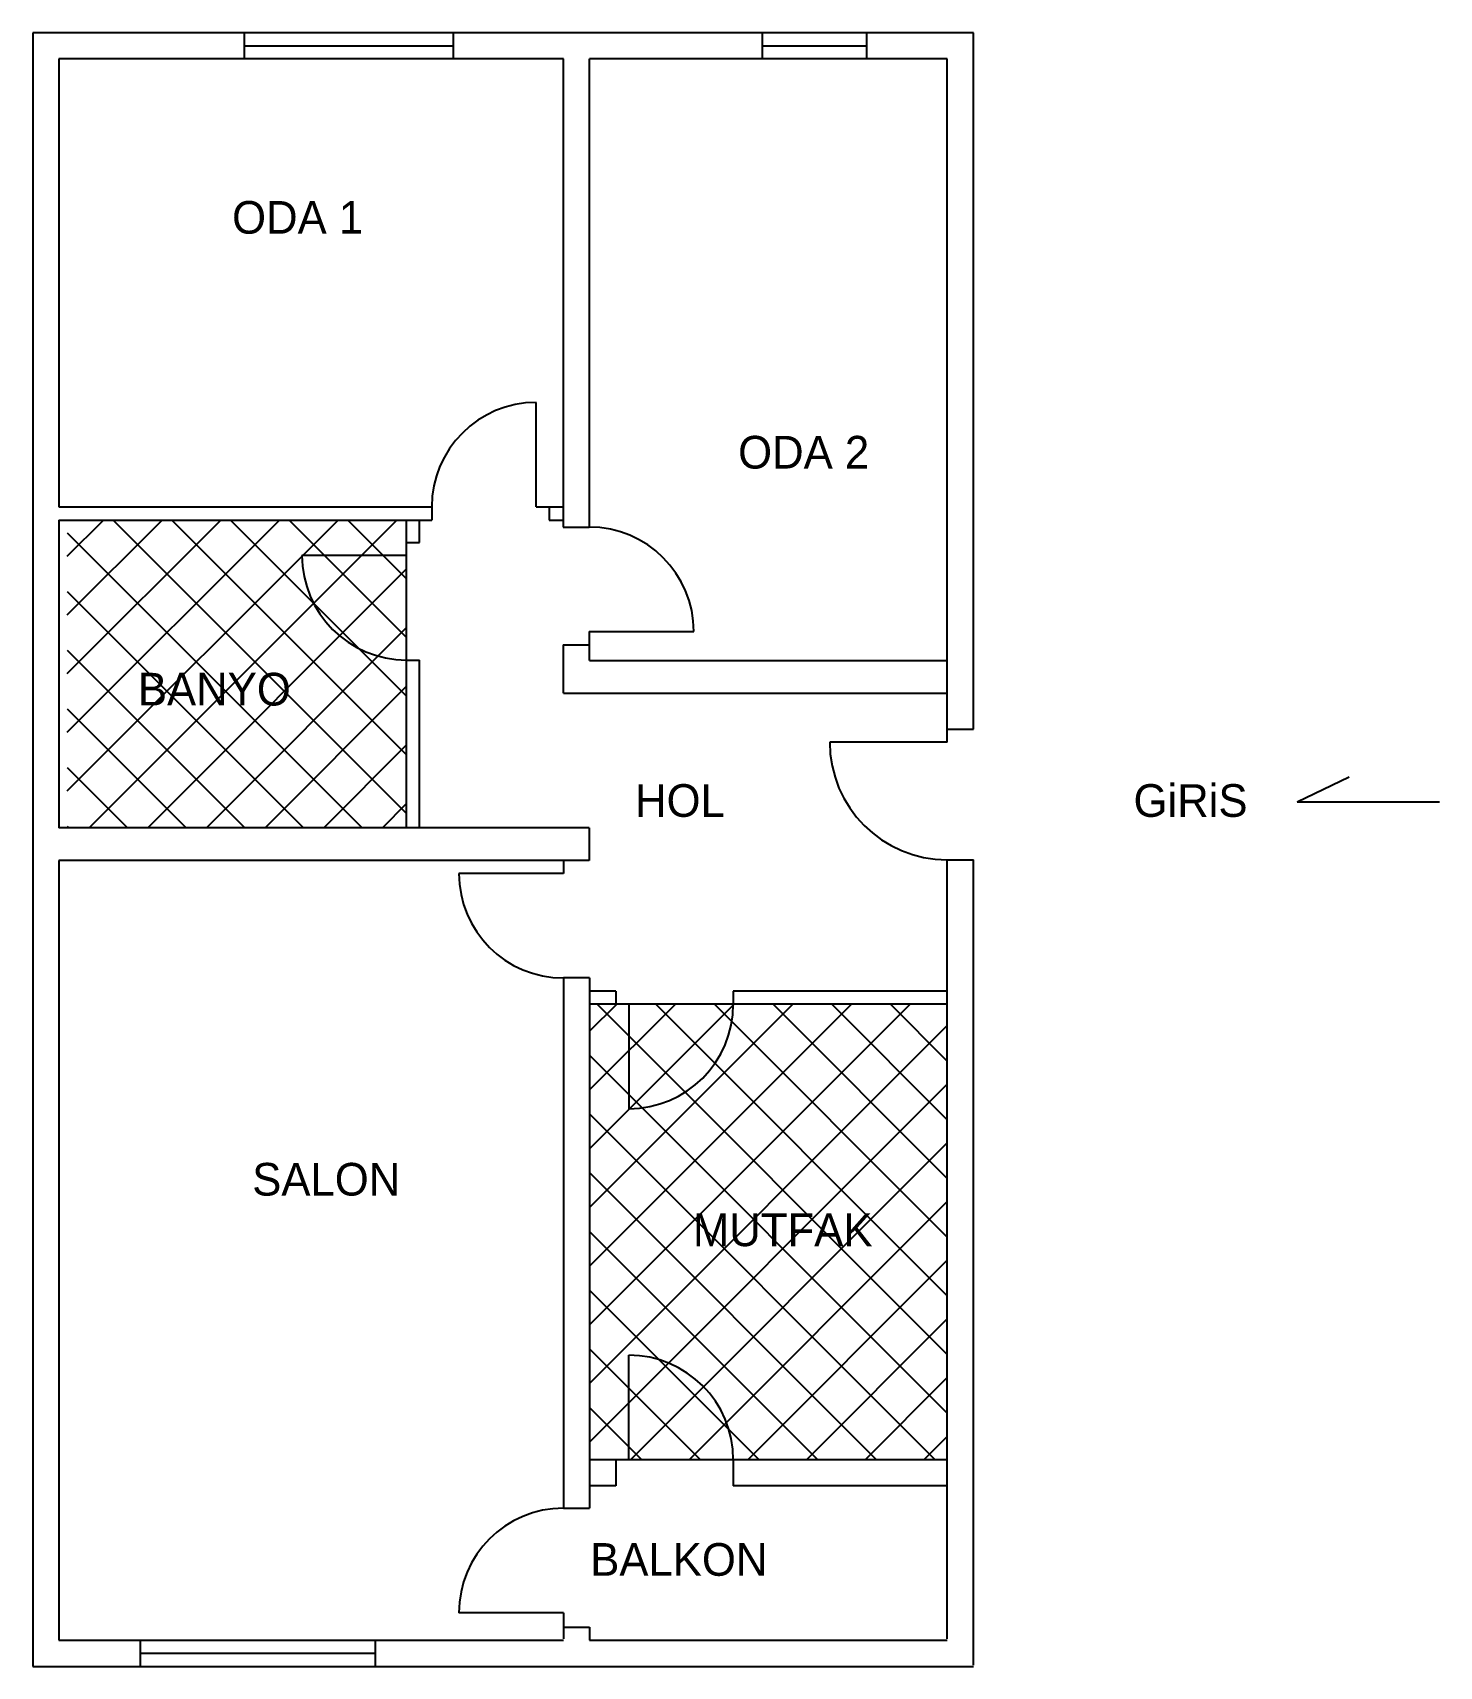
# Model space of a CAD drawing. Header units: millimetres. Extents: x 8451 to 20144, y 956 to 3956.
# Drawn here: x 8451 to 9528, y 1611 to 2861 of the extents above; entities that cross this region are included whole.
import ezdxf

# ---------------------------------------------------------------- set-up
doc = ezdxf.new("R2010")
doc.units = ezdxf.units.MM
doc.layers.add('mimari_proje', color=7, linetype='Continuous')
doc.layers.add('text', color=7, linetype='Continuous')

msp = doc.modelspace()

# ---------------------------------------------------------------- texts
at = {"layer": 'text', "char_height": 25, "width": 155.254, "attachment_point": 1}
for s, insert in [('ODA 1', (8603.6, 2732.4)), ('ODA 2', (8990.9, 2552.7)), ('BANYO', (8531.5, 2371.4)), ('GiRiS', (9293.5, 2286.2)), ('HOL', (8912, 2286.2)), ('SALON', (8619, 1996.4)), ('MUTFAK', (8956.3, 1957.7)), ('BALKON', (8877.7, 1705.5))]:
    msp.add_mtext(s, dxfattribs=dict(at, insert=insert))

# ---------------------------------------------------------------- hatches: boundary and pattern name
at = {"layer": 'mimari_proje'}
h = msp.add_hatch(dxfattribs=at)
h.set_pattern_fill('ANSI37', color=256, scale=10, style=0)
h.paths.add_polyline_path([(8737.1, 2488.3), (8477.4, 2488.3), (8477.4, 2252.9), (8737.1, 2252.9), (8737.1, 2381.2)])
h = msp.add_hatch(dxfattribs=at)
h.set_pattern_fill('ANSI37', color=256, scale=10, style=0)
h.paths.add_polyline_path([(9151, 2117.9), (8987.2, 2117.9), (8877.2, 2117.9), (8877.2, 1769.3), (8987.2, 1769.3), (9151, 1769.3)])

# ---------------------------------------------------------------- linework, layer by layer
for p, q in [((8451, 2861.2), (8451, 1611.2)), ((9171, 2861.2), (8451, 2861.2)), ((8612.8, 2861.2), (8612.8, 2841.2)), ((8612.8, 2851.2), (8772.8, 2851.2)), ((8772.8, 2861.2), (8772.8, 2841.2)), ((9009.2, 2861.2), (9009.2, 2841.2)), ((9009.2, 2851.2), (9089.2, 2851.2)), ((9089.2, 2861.2), (9089.2, 2841.2)), ((9171, 2328.3), (9171, 2861.2)), ((8471, 2841.2), (8471, 2498.3)), ((8857.2, 2841.2), (8471, 2841.2)), ((8857, 2841.2), (8857, 2482.9)), ((8877, 2841.2), (8877, 2482.9)), ((9151, 2841.2), (8877.2, 2841.2)), ((9151, 2318.3), (9151, 2841.2)), ((8836.4, 2498.3), (8836.4, 2578.3)), ((8471, 2498.3), (8756.4, 2498.3)), ((8471, 2488.3), (8756.4, 2488.3)), ((8471, 2488.3), (8471, 2252.9)), ((8737.1, 2381.2), (8737.1, 2488.3)), ((8747.1, 2471.2), (8747.1, 2488.3)), ((8756.4, 2498.3), (8756.4, 2488.3)), ((8836.4, 2498.3), (8857.2, 2498.3)), ((8846.4, 2498.3), (8846.4, 2488.3)), ((8846.4, 2488.3), (8857.2, 2488.3)), ((8857, 2482.9), (8877, 2482.9)), ((8737.1, 2471.2), (8747.1, 2471.2)), ((8737.1, 2461.2), (8657.1, 2461.2)), ((8877, 2402.9), (8957, 2402.9)), ((8877, 2402.9), (8877, 2392.9)), ((8857, 2392.9), (8857, 2355.8)), ((8857, 2392.9), (8877, 2392.9)), ((8877, 2392.9), (8877, 2380.8)), ((8737.1, 2252.9), (8737.1, 2381.2)), ((8737.1, 2381.2), (8747.1, 2381.2)), ((8747.1, 2252.9), (8747.1, 2381.2)), ((8877.2, 2380.8), (9151, 2380.8)), ((8857.2, 2355.8), (9151, 2355.8)), ((9151, 2328.3), (9171, 2328.3)), ((9151, 2318.3), (9061, 2318.3)), ((9418.8, 2272.7), (9458.5, 2291.7)), ((9418.8, 2272.7), (9527.6, 2272.7)), ((8877, 2252.9), (8471, 2252.9)), ((8877, 2252.9), (8877, 2227.9)), ((8877, 2227.9), (8471, 2227.9)), ((8471, 2227.9), (8471, 1631.2)), ((8857.2, 2227.9), (8857.2, 2217.9)), ((9151, 1632.2), (9151, 2228.3)), ((9151, 2228.3), (9171, 2228.3)), ((9171, 1612.2), (9171, 2228.3)), ((8857.2, 2217.9), (8777.2, 2217.9)), ((8857.2, 2137.9), (8857.2, 1732.2)), ((8877.2, 2137.9), (8857.2, 2137.9)), ((8877.2, 2137.9), (8877.2, 1732.2)), ((8897.2, 2127.9), (8877.2, 2127.9)), ((8897.2, 2127.9), (8897.2, 2117.9)), ((8987.2, 2127.9), (8987.2, 2117.9)), ((9151, 2127.9), (8987.2, 2127.9)), ((8987.2, 2117.9), (8877.2, 2117.9)), ((8907.2, 2117.9), (8907.2, 2037.9)), ((9151, 2117.9), (8987.2, 2117.9)), ((8907.2, 1769.3), (8907.2, 1849.3)), ((8987.2, 1769.3), (8877.2, 1769.3)), ((8897.2, 1769.3), (8897.2, 1749.3)), ((9151, 1769.3), (8987.2, 1769.3)), ((8987.2, 1769.3), (8987.2, 1749.3)), ((8897.2, 1749.3), (8877.2, 1749.3)), ((9151, 1749.3), (8987.2, 1749.3)), ((8857.2, 1732.2), (8877.2, 1732.2)), ((8857.2, 1652.2), (8777.2, 1652.2)), ((8857.2, 1652.2), (8857.2, 1632.2)), ((8857.2, 1641.2), (8877.2, 1641.2)), ((8877.2, 1641.2), (8877.2, 1631.2)), ((8471, 1631.2), (8857.2, 1631.2)), ((8533.2, 1631.2), (8533.2, 1611.2)), ((8713.2, 1631.2), (8713.2, 1611.2)), ((8877.2, 1631.2), (9151, 1631.2)), ((8533.2, 1621.2), (8713.2, 1621.2)), ((8451, 1611.2), (9171, 1611.2))]:
    msp.add_line(p, q, dxfattribs=at)
for centre, radius, start, end in [((8836.4, 2498.3), 80, 90, 180), ((8877, 2402.9), 80, 0, 90), ((8737.1, 2461.2), 80, 180, 270), ((9151, 2318.3), 90, 180, 270), ((8857.2, 2217.9), 80, 180, 270), ((8907.2, 2117.9), 80, 270, 0), ((8907.2, 1769.3), 80, 0, 90), ((8857.2, 1652.2), 80, 90, 180)]:
    msp.add_arc(centre, radius, start, end, dxfattribs=at)

msp.set_redraw_order([(e.dxf.handle, doc.entitydb.next_handle()) for e in msp.query("TEXT MTEXT ATTDEF DIMENSION ARC_DIMENSION")])  # texts and dimensions are drawn at this point

doc.saveas('drawing.dxf')
